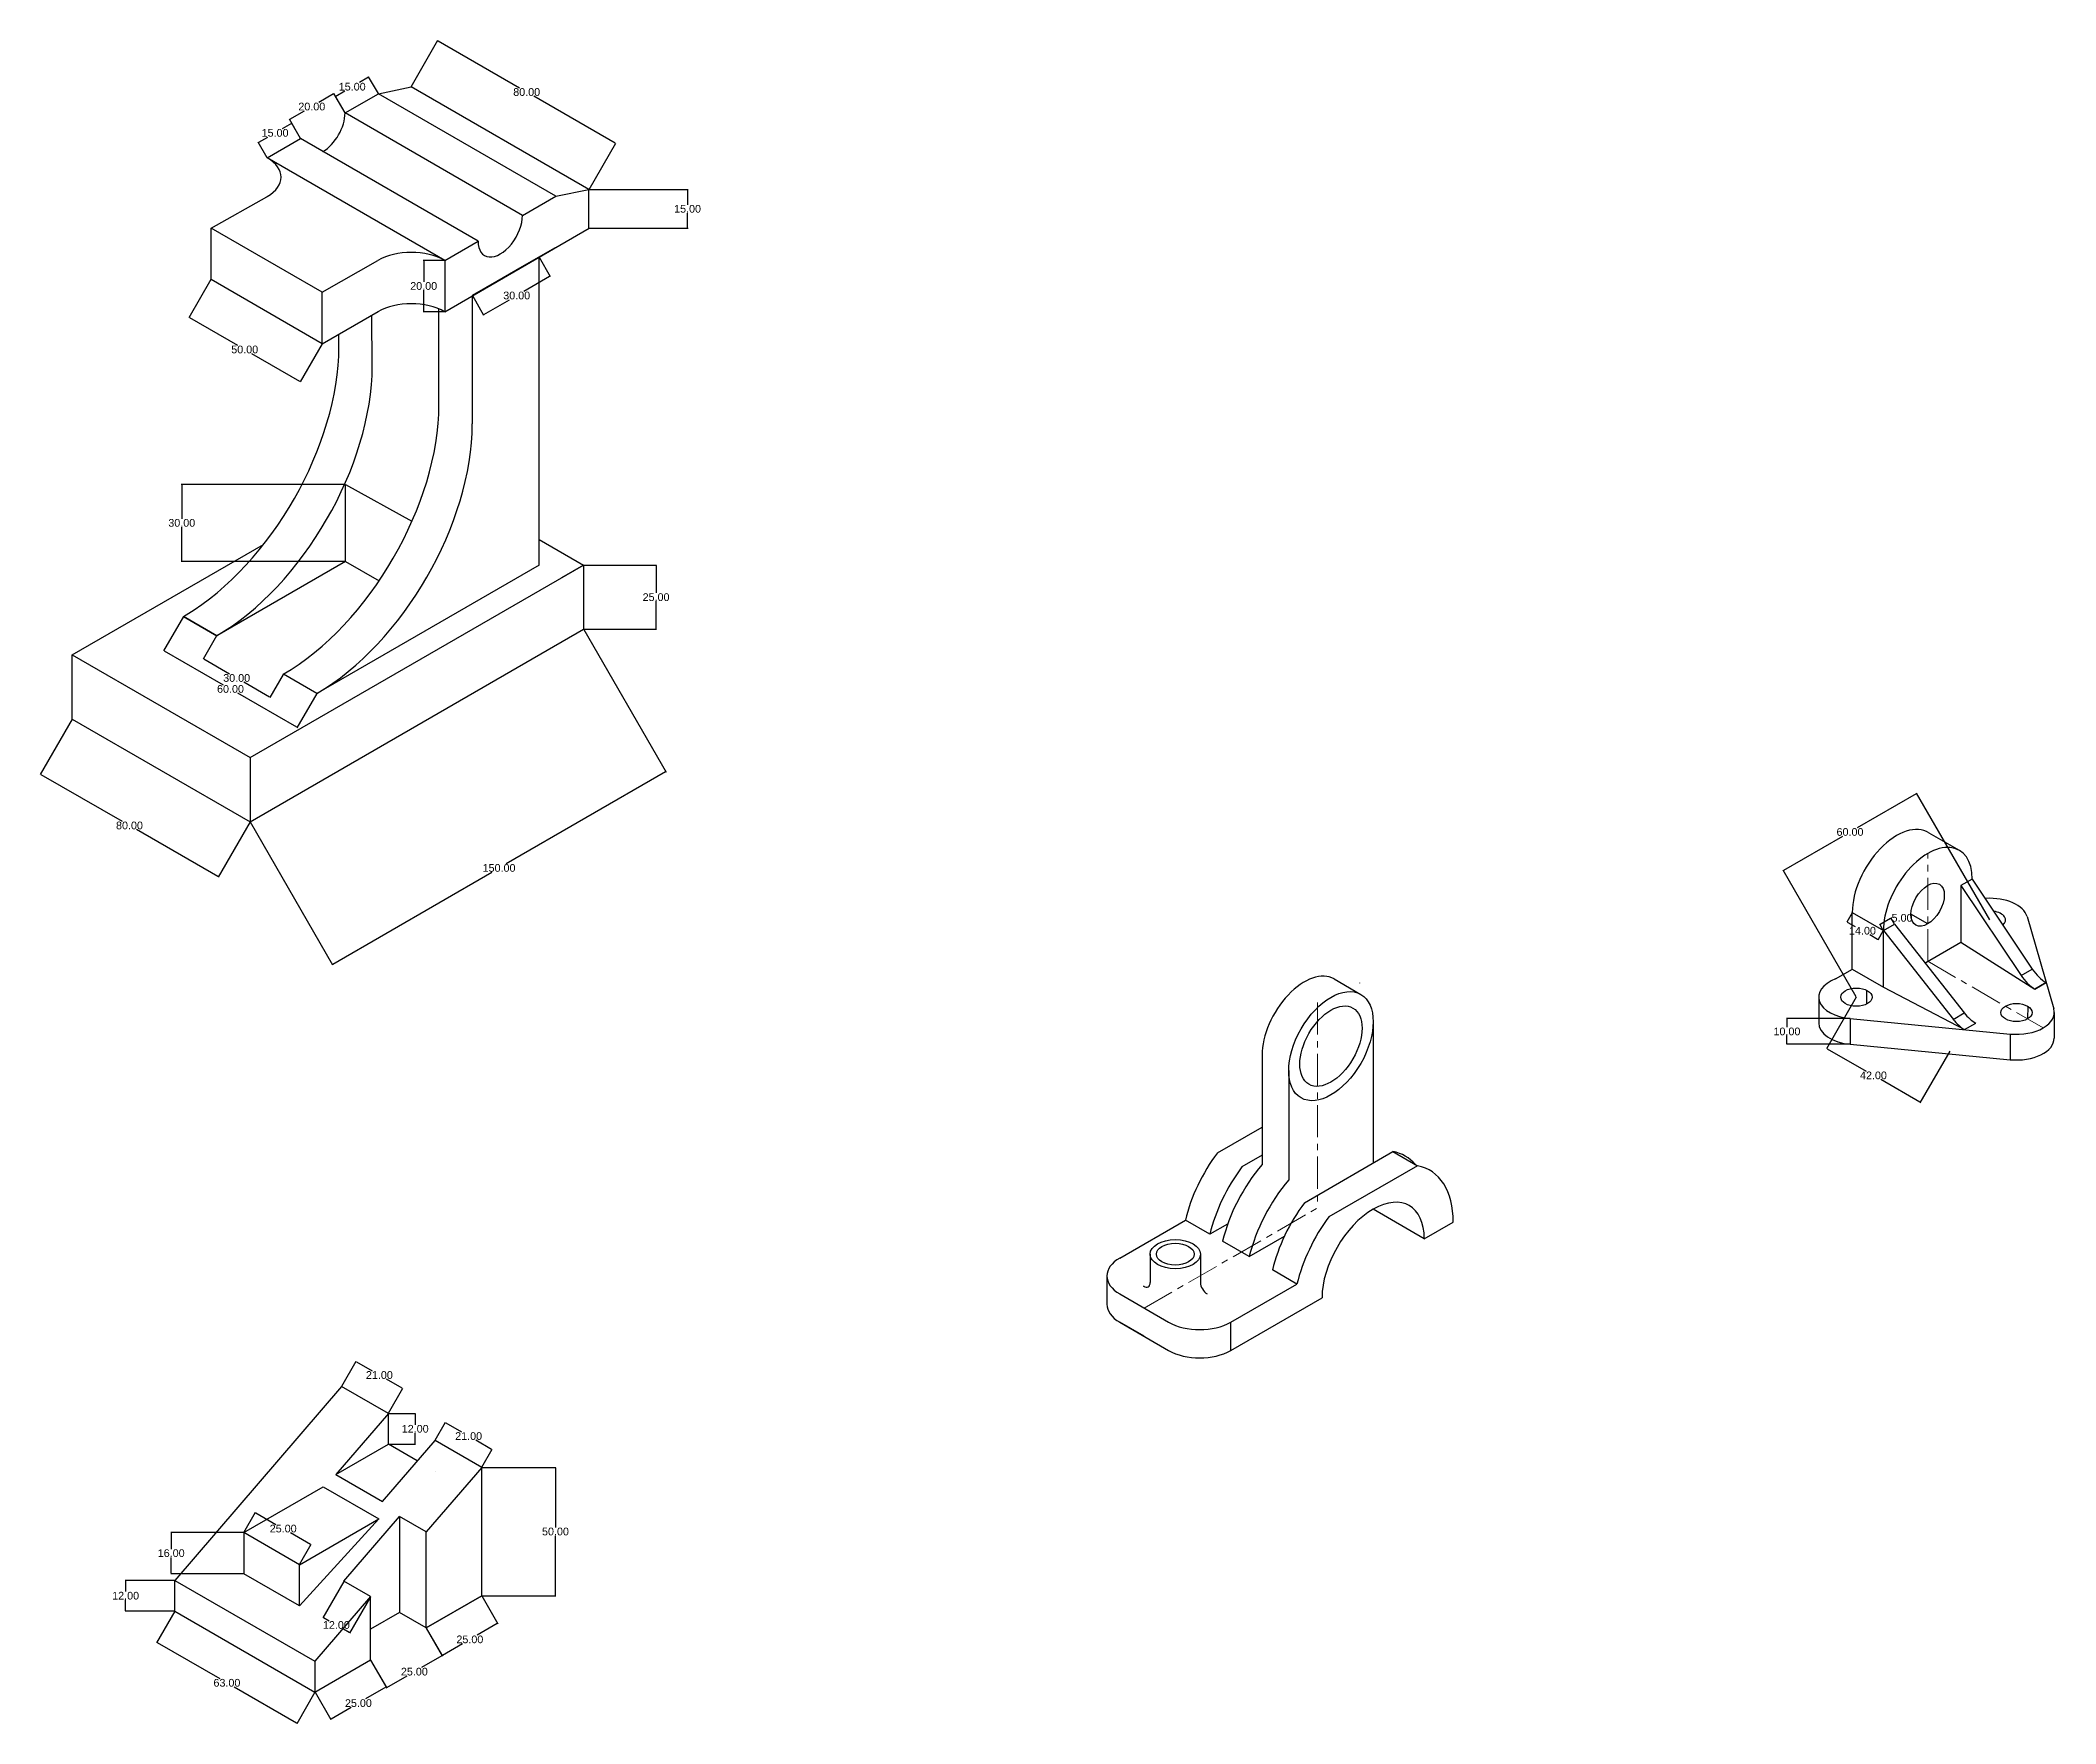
# Model space of a CAD drawing. Header units: millimetres. Extents: x -6852 to 59965, y -10230 to 31776.
# Drawn here: x 30540 to 31325, y 15188 to 15844 of the extents above; entities that cross this region are included whole.
import ezdxf

# ---------------------------------------------------------------- set-up
doc = ezdxf.new("R2010")
doc.units = ezdxf.units.MM
doc.header["$MEASUREMENT"] = 0
doc.linetypes.add('CENTER', pattern=[2, 1.25, -0.25, 0.25, -0.25])
for name, color, linetype, lineweight in [('Center Line', 132, 'CENTER', 18), ('Dimension Line', 53, 'Continuous', 15), ('Object line', 7, 'Continuous', 25)]:
    doc.layers.add(name, color=color, linetype=linetype, lineweight=lineweight)
doc.styles.get("Standard").update_dxf_attribs({"font": 'arial.ttf'})
doc.dimstyles.get("Standard").update_dxf_attribs({"dimtxt": 3, "dimasz": 0.18, "dimexe": 0.18, "dimexo": 0.0625, "dimgap": 0.09, "dimtad": 0, "dimtih": 1, "dimtoh": 1, "dimzin": 0, "dimdsep": 46, "dimtxsty": 'Standard', "dimcen": 0.09, "dimadec": 0, "dimazin": 0, "dimtfac": 1, "dimtofl": 0, "dimtmove": 0, "dimatfit": 3, "dimfxl": 1, "dimtolj": 1, "dimtzin": 0, "dimarcsym": 0})

msp = doc.modelspace()

# ---------------------------------------------------------------- blocks, each defined once
blk = doc.blocks.new('*D294')
at = {"layer": 'Defpoints', "color": 0, "ltscale": 25, "transparency": 16777216}
for p in [(30637.89, 15811.25), (30641.34, 15805.27), (30628.35, 15797.77)]:
    blk.add_point(p, dxfattribs=at)
at = {"layer": 'Dimension Line', "color": 0, "lineweight": -2, "ltscale": 25, "transparency": 16777216}
for p, q in [((30641.31, 15805.32), (30637.8, 15811.41)), ((30628.32, 15797.82), (30624.81, 15803.91)), ((30625.05, 15803.84), (30628.58, 15805.88)), ((30637.73, 15811.16), (30634.2, 15809.12))]:
    blk.add_line(p, q, dxfattribs=at)
at = {"layer": 'Dimension Line', "color": 0, "ltscale": 25, "transparency": 16777216}
for points in [[(30625.04, 15803.87), (30625.07, 15803.82), (30624.9, 15803.75)], [(30637.72, 15811.19), (30637.75, 15811.14), (30637.89, 15811.25)]]:
    blk.add_solid(points, dxfattribs=at)
at = {"layer": 'Dimension Line', "color": 0, "ltscale": 25, "transparency": 16777216, "insert": (30631.39, 15807.5), "char_height": 3, "attachment_point": 5}
blk.add_mtext('\\A1;15.00', dxfattribs=at)
blk = doc.blocks.new('*D295')
at = {"layer": 'Defpoints', "color": 0, "ltscale": 25, "transparency": 16777216}
for p in [(30654.35, 15822.74), (30658.66, 15815.27), (30641.34, 15805.27)]:
    blk.add_point(p, dxfattribs=at)
at = {"layer": 'Dimension Line', "color": 0, "lineweight": -2, "ltscale": 25, "transparency": 16777216}
for p, q in [((30654.19, 15822.65), (30648.49, 15819.37)), ((30658.63, 15815.32), (30654.26, 15822.9)), ((30641.31, 15805.32), (30636.94, 15812.9)), ((30637.18, 15812.83), (30642.88, 15816.12))]:
    blk.add_line(p, q, dxfattribs=at)
at = {"layer": 'Dimension Line', "color": 0, "ltscale": 25, "transparency": 16777216}
for points in [[(30654.17, 15822.68), (30654.2, 15822.63), (30654.35, 15822.74)], [(30637.17, 15812.86), (30637.2, 15812.81), (30637.03, 15812.74)]]:
    blk.add_solid(points, dxfattribs=at)
at = {"layer": 'Dimension Line', "color": 0, "ltscale": 25, "transparency": 16777216, "insert": (30645.69, 15817.74), "char_height": 3, "attachment_point": 5}
blk.add_mtext('\\A1;20.00', dxfattribs=at)
blk = doc.blocks.new('*D296')
at = {"layer": 'Defpoints', "color": 0, "ltscale": 25, "transparency": 16777216}
for p in [(30667.92, 15829.23), (30671.65, 15822.77), (30658.66, 15815.27)]:
    blk.add_point(p, dxfattribs=at)
at = {"layer": 'Dimension Line', "color": 0, "lineweight": -2, "ltscale": 25, "transparency": 16777216}
for p, q in [((30667.77, 15829.14), (30664.24, 15827.1)), ((30671.62, 15822.82), (30667.83, 15829.38)), ((30658.63, 15815.32), (30654.84, 15821.88)), ((30655.09, 15821.82), (30658.62, 15823.86))]:
    blk.add_line(p, q, dxfattribs=at)
at = {"layer": 'Dimension Line', "color": 0, "ltscale": 25, "transparency": 16777216}
for points in [[(30667.75, 15829.16), (30667.78, 15829.11), (30667.92, 15829.23)], [(30655.07, 15821.84), (30655.1, 15821.79), (30654.93, 15821.73)]]:
    blk.add_solid(points, dxfattribs=at)
at = {"layer": 'Dimension Line', "color": 0, "ltscale": 25, "transparency": 16777216, "insert": (30661.43, 15825.48), "char_height": 3, "attachment_point": 5}
blk.add_mtext('\\A1;15.00', dxfattribs=at)
blk = doc.blocks.new('*D297')
at = {"layer": 'Defpoints', "color": 0, "ltscale": 25, "transparency": 16777216}
for p in [(30684.38, 15825.42), (30764.04, 15803.4), (30753.66, 15785.42)]:
    blk.add_point(p, dxfattribs=at)
at = {"layer": 'Dimension Line', "color": 0, "lineweight": -2, "ltscale": 25, "transparency": 16777216}
for p, q in [((30684.41, 15825.47), (30694.85, 15843.55)), ((30694.92, 15843.31), (30726.59, 15825.02)), ((30763.89, 15803.49), (30732.21, 15821.78)), ((30753.69, 15785.47), (30764.13, 15803.55))]:
    blk.add_line(p, q, dxfattribs=at)
at = {"layer": 'Dimension Line', "color": 0, "ltscale": 25, "transparency": 16777216}
for points in [[(30694.93, 15843.33), (30694.9, 15843.28), (30694.76, 15843.4)], [(30763.9, 15803.51), (30763.87, 15803.46), (30764.04, 15803.4)]]:
    blk.add_solid(points, dxfattribs=at)
at = {"layer": 'Dimension Line', "color": 0, "ltscale": 25, "transparency": 16777216, "insert": (30729.4, 15823.4), "char_height": 3, "attachment_point": 5}
blk.add_mtext('\\A1;80.00', dxfattribs=at)
blk = doc.blocks.new('*D298')
at = {"layer": 'Defpoints', "color": 0, "ltscale": 25, "transparency": 16777216}
for p in [(30753.66, 15785.42), (30753.66, 15770.42), (30792.06, 15770.42)]:
    blk.add_point(p, dxfattribs=at)
at = {"layer": 'Dimension Line', "color": 0, "lineweight": -2, "ltscale": 25, "transparency": 16777216}
for p, q in [((30753.73, 15785.42), (30792.24, 15785.42)), ((30792.06, 15785.24), (30792.06, 15779.54)), ((30792.06, 15770.6), (30792.06, 15776.3)), ((30753.73, 15770.42), (30792.24, 15770.42))]:
    blk.add_line(p, q, dxfattribs=at)
at = {"layer": 'Dimension Line', "color": 0, "ltscale": 25, "transparency": 16777216}
for points in [[(30792.03, 15785.24), (30792.09, 15785.24), (30792.06, 15785.42)], [(30792.03, 15770.6), (30792.09, 15770.6), (30792.06, 15770.42)]]:
    blk.add_solid(points, dxfattribs=at)
at = {"layer": 'Dimension Line', "color": 0, "ltscale": 25, "transparency": 16777216, "insert": (30792.06, 15777.92), "char_height": 3, "attachment_point": 5}
blk.add_mtext('\\A1;15.00', dxfattribs=at)
blk = doc.blocks.new('*D299')
at = {"layer": 'Defpoints', "color": 0, "ltscale": 25, "transparency": 16777216}
for p in [(30751.58, 15614.21), (30783.6, 15558.75), (30621.67, 15539.21)]:
    blk.add_point(p, dxfattribs=at)
at = {"layer": 'Dimension Line', "color": 0, "lineweight": -2, "ltscale": 25, "transparency": 16777216}
for p, q in [((30751.61, 15614.16), (30783.69, 15558.6)), ((30783.44, 15558.66), (30721.45, 15522.87)), ((30621.7, 15539.16), (30653.78, 15483.6)), ((30653.85, 15483.84), (30715.84, 15519.63))]:
    blk.add_line(p, q, dxfattribs=at)
at = {"layer": 'Dimension Line', "color": 0, "ltscale": 25, "transparency": 16777216}
for points in [[(30783.43, 15558.69), (30783.46, 15558.64), (30783.6, 15558.75)], [(30653.83, 15483.87), (30653.86, 15483.82), (30653.69, 15483.75)]]:
    blk.add_solid(points, dxfattribs=at)
at = {"layer": 'Dimension Line', "color": 0, "ltscale": 25, "transparency": 16777216, "insert": (30718.64, 15521.25), "char_height": 3, "attachment_point": 5}
blk.add_mtext('\\A1;150.00', dxfattribs=at)
blk = doc.blocks.new('*D300')
at = {"layer": 'Defpoints', "color": 0, "ltscale": 25, "transparency": 16777216}
for p in [(30751.58, 15639.21), (30751.58, 15614.21), (30779.8, 15614.21)]:
    blk.add_point(p, dxfattribs=at)
at = {"layer": 'Dimension Line', "color": 0, "lineweight": -2, "ltscale": 25, "transparency": 16777216}
for p, q in [((30751.64, 15639.21), (30779.98, 15639.21)), ((30779.8, 15639.03), (30779.8, 15628.34)), ((30779.8, 15614.39), (30779.8, 15625.09)), ((30751.64, 15614.21), (30779.98, 15614.21))]:
    blk.add_line(p, q, dxfattribs=at)
at = {"layer": 'Dimension Line', "color": 0, "ltscale": 25, "transparency": 16777216}
for points in [[(30779.77, 15639.03), (30779.83, 15639.03), (30779.8, 15639.21)], [(30779.77, 15614.39), (30779.83, 15614.39), (30779.8, 15614.21)]]:
    blk.add_solid(points, dxfattribs=at)
at = {"layer": 'Dimension Line', "color": 0, "ltscale": 25, "transparency": 16777216, "insert": (30779.8, 15626.71), "char_height": 3, "attachment_point": 5}
blk.add_mtext('\\A1;25.00', dxfattribs=at)
blk = doc.blocks.new('*D301')
at = {"layer": 'Defpoints', "color": 0, "ltscale": 25, "transparency": 16777216}
for p in [(30734.18, 15759.17), (30738.51, 15751.67), (30708.2, 15744.17)]:
    blk.add_point(p, dxfattribs=at)
at = {"layer": 'Dimension Line', "color": 0, "lineweight": -2, "ltscale": 25, "transparency": 16777216}
for p, q in [((30734.21, 15759.12), (30738.6, 15751.52)), ((30738.35, 15751.58), (30728.33, 15745.8)), ((30708.23, 15744.12), (30712.61, 15736.52)), ((30712.68, 15736.76), (30722.7, 15742.55))]:
    blk.add_line(p, q, dxfattribs=at)
at = {"layer": 'Dimension Line', "color": 0, "ltscale": 25, "transparency": 16777216}
for points in [[(30738.33, 15751.61), (30738.36, 15751.56), (30738.51, 15751.67)], [(30712.67, 15736.79), (30712.7, 15736.74), (30712.52, 15736.67)]]:
    blk.add_solid(points, dxfattribs=at)
at = {"layer": 'Dimension Line', "color": 0, "ltscale": 25, "transparency": 16777216, "insert": (30725.51, 15744.17), "char_height": 3, "attachment_point": 5}
blk.add_mtext('\\A1;30.00', dxfattribs=at)
blk = doc.blocks.new('*D302')
at = {"layer": 'Defpoints', "color": 0, "ltscale": 25, "transparency": 16777216}
for p in [(30697.45, 15757.87), (30689.28, 15737.87), (30697.45, 15737.87)]:
    blk.add_point(p, dxfattribs=at)
at = {"layer": 'Dimension Line', "color": 0, "lineweight": -2, "ltscale": 25, "transparency": 16777216}
for p, q in [((30697.39, 15757.87), (30689.1, 15757.87)), ((30689.28, 15757.69), (30689.28, 15749.5)), ((30689.28, 15738.05), (30689.28, 15746.25)), ((30697.39, 15737.87), (30689.1, 15737.87))]:
    blk.add_line(p, q, dxfattribs=at)
at = {"layer": 'Dimension Line', "color": 0, "ltscale": 25, "transparency": 16777216}
for points in [[(30689.25, 15757.69), (30689.31, 15757.69), (30689.28, 15757.87)], [(30689.25, 15738.05), (30689.31, 15738.05), (30689.28, 15737.87)]]:
    blk.add_solid(points, dxfattribs=at)
at = {"layer": 'Dimension Line', "color": 0, "ltscale": 25, "transparency": 16777216, "insert": (30689.28, 15747.87), "char_height": 3, "attachment_point": 5}
blk.add_mtext('\\A1;20.00', dxfattribs=at)
blk = doc.blocks.new('*D303')
at = {"layer": 'Defpoints', "color": 0, "ltscale": 25, "transparency": 16777216}
for p in [(30552.39, 15579.21), (30621.67, 15539.21), (30609.31, 15517.8)]:
    blk.add_point(p, dxfattribs=at)
at = {"layer": 'Dimension Line', "color": 0, "lineweight": -2, "ltscale": 25, "transparency": 16777216}
for p, q in [((30552.36, 15579.16), (30539.93, 15557.64)), ((30540.18, 15557.71), (30571.86, 15539.42)), ((30621.64, 15539.16), (30609.22, 15517.64)), ((30609.15, 15517.89), (30577.47, 15536.18))]:
    blk.add_line(p, q, dxfattribs=at)
at = {"layer": 'Dimension Line', "color": 0, "ltscale": 25, "transparency": 16777216}
for points in [[(30540.2, 15557.73), (30540.17, 15557.68), (30540.02, 15557.8)], [(30609.17, 15517.91), (30609.14, 15517.86), (30609.31, 15517.8)]]:
    blk.add_solid(points, dxfattribs=at)
at = {"layer": 'Dimension Line', "color": 0, "ltscale": 25, "transparency": 16777216, "insert": (30574.67, 15537.8), "char_height": 3, "attachment_point": 5}
blk.add_mtext('\\A1;80.00', dxfattribs=at)
blk = doc.blocks.new('*D304')
at = {"layer": 'Defpoints', "color": 0, "ltscale": 25, "transparency": 16777216}
for p in [(30658.77, 15670.63), (30595.04, 15640.63), (30658.77, 15640.63)]:
    blk.add_point(p, dxfattribs=at)
at = {"layer": 'Dimension Line', "color": 0, "lineweight": -2, "ltscale": 25, "transparency": 16777216}
for p, q in [((30658.71, 15670.63), (30594.86, 15670.63)), ((30595.04, 15670.45), (30595.04, 15657.26)), ((30595.04, 15640.81), (30595.04, 15654.01)), ((30658.71, 15640.63), (30594.86, 15640.63))]:
    blk.add_line(p, q, dxfattribs=at)
at = {"layer": 'Dimension Line', "color": 0, "ltscale": 25, "transparency": 16777216}
for points in [[(30595.01, 15670.45), (30595.07, 15670.45), (30595.04, 15670.63)], [(30595.01, 15640.81), (30595.07, 15640.81), (30595.04, 15640.63)]]:
    blk.add_solid(points, dxfattribs=at)
at = {"layer": 'Dimension Line', "color": 0, "ltscale": 25, "transparency": 16777216, "insert": (30595.04, 15655.63), "char_height": 3, "attachment_point": 5}
blk.add_mtext('\\A1;30.00', dxfattribs=at)
blk = doc.blocks.new('*D305')
at = {"layer": 'Defpoints', "color": 0, "ltscale": 25, "transparency": 16777216}
for p in [(30608.6, 15611.67), (30634.58, 15596.67), (30629.42, 15587.73)]:
    blk.add_point(p, dxfattribs=at)
at = {"layer": 'Dimension Line', "color": 0, "lineweight": -2, "ltscale": 25, "transparency": 16777216}
for p, q in [((30608.57, 15611.62), (30603.35, 15602.58)), ((30603.6, 15602.64), (30613.62, 15596.86)), ((30629.27, 15587.82), (30619.24, 15593.61)), ((30634.55, 15596.62), (30629.33, 15587.58))]:
    blk.add_line(p, q, dxfattribs=at)
at = {"layer": 'Dimension Line', "color": 0, "ltscale": 25, "transparency": 16777216}
for points in [[(30603.61, 15602.67), (30603.58, 15602.62), (30603.44, 15602.73)], [(30629.28, 15587.85), (30629.25, 15587.8), (30629.42, 15587.73)]]:
    blk.add_solid(points, dxfattribs=at)
at = {"layer": 'Dimension Line', "color": 0, "ltscale": 25, "transparency": 16777216, "insert": (30616.43, 15595.23), "char_height": 3, "attachment_point": 5}
blk.add_mtext('\\A1;30.00', dxfattribs=at)
blk = doc.blocks.new('*D306')
at = {"layer": 'Defpoints', "color": 0, "ltscale": 25, "transparency": 16777216}
for p in [(30595.69, 15619.21), (30647.65, 15589.21), (30640, 15575.96)]:
    blk.add_point(p, dxfattribs=at)
at = {"layer": 'Dimension Line', "color": 0, "lineweight": -2, "ltscale": 25, "transparency": 16777216}
for p, q in [((30595.66, 15619.16), (30587.95, 15605.81)), ((30588.2, 15605.87), (30611.21, 15592.58)), ((30639.85, 15576.05), (30616.83, 15589.34)), ((30647.62, 15589.16), (30639.91, 15575.81))]:
    blk.add_line(p, q, dxfattribs=at)
at = {"layer": 'Dimension Line', "color": 0, "ltscale": 25, "transparency": 16777216}
for points in [[(30588.21, 15605.9), (30588.18, 15605.85), (30588.04, 15605.96)], [(30639.86, 15576.08), (30639.83, 15576.03), (30640, 15575.96)]]:
    blk.add_solid(points, dxfattribs=at)
at = {"layer": 'Dimension Line', "color": 0, "ltscale": 25, "transparency": 16777216, "insert": (30614.02, 15590.96), "char_height": 3, "attachment_point": 5}
blk.add_mtext('\\A1;60.00', dxfattribs=at)
blk = doc.blocks.new('*D307')
at = {"layer": 'Defpoints', "color": 0, "ltscale": 25, "transparency": 16777216}
for p in [(30606.44, 15750.42), (30649.74, 15725.42), (30641.22, 15710.65)]:
    blk.add_point(p, dxfattribs=at)
at = {"layer": 'Dimension Line', "color": 0, "lineweight": -2, "ltscale": 25, "transparency": 16777216}
for p, q in [((30606.41, 15750.37), (30597.82, 15735.5)), ((30598.07, 15735.56), (30616.76, 15724.78)), ((30649.71, 15725.37), (30641.13, 15710.5)), ((30641.06, 15710.74), (30622.37, 15721.53))]:
    blk.add_line(p, q, dxfattribs=at)
at = {"layer": 'Dimension Line', "color": 0, "ltscale": 25, "transparency": 16777216}
for points in [[(30598.08, 15735.59), (30598.05, 15735.54), (30597.91, 15735.65)], [(30641.07, 15710.77), (30641.04, 15710.72), (30641.22, 15710.65)]]:
    blk.add_solid(points, dxfattribs=at)
at = {"layer": 'Dimension Line', "color": 0, "ltscale": 25, "transparency": 16777216, "insert": (30619.56, 15723.15), "char_height": 3, "attachment_point": 5}
blk.add_mtext('\\A1;50.00', dxfattribs=at)
blk = doc.blocks.new('*D308')
at = {"layer": 'Defpoints', "color": 0, "ltscale": 25, "transparency": 16777216}
for p in [(30675.5, 15308.85), (30675.5, 15296.85), (30685.97, 15296.85)]:
    blk.add_point(p, dxfattribs=at)
at = {"layer": 'Dimension Line', "color": 0, "lineweight": -2, "ltscale": 25, "transparency": 16777216}
for p, q in [((30675.57, 15308.85), (30686.15, 15308.85)), ((30685.97, 15308.67), (30685.97, 15304.47)), ((30685.97, 15297.03), (30685.97, 15301.22)), ((30675.57, 15296.85), (30686.15, 15296.85))]:
    blk.add_line(p, q, dxfattribs=at)
at = {"layer": 'Dimension Line', "color": 0, "ltscale": 25, "transparency": 16777216}
for points in [[(30685.94, 15308.67), (30686, 15308.67), (30685.97, 15308.85)], [(30685.94, 15297.03), (30686, 15297.03), (30685.97, 15296.85)]]:
    blk.add_solid(points, dxfattribs=at)
at = {"layer": 'Dimension Line', "color": 0, "ltscale": 25, "transparency": 16777216, "insert": (30685.97, 15302.85), "char_height": 3, "attachment_point": 5}
blk.add_mtext('\\A1;12.00', dxfattribs=at)
blk = doc.blocks.new('*D309')
at = {"layer": 'Defpoints', "color": 0, "ltscale": 25, "transparency": 16777216}
for p in [(30693.69, 15298.35), (30715.87, 15294.76), (30711.88, 15287.85)]:
    blk.add_point(p, dxfattribs=at)
at = {"layer": 'Dimension Line', "color": 0, "lineweight": -2, "ltscale": 25, "transparency": 16777216}
for p, q in [((30693.72, 15298.4), (30697.77, 15305.41)), ((30697.84, 15305.17), (30703.97, 15301.63)), ((30715.71, 15294.85), (30709.58, 15298.39)), ((30711.91, 15287.9), (30715.96, 15294.91))]:
    blk.add_line(p, q, dxfattribs=at)
at = {"layer": 'Dimension Line', "color": 0, "ltscale": 25, "transparency": 16777216}
for points in [[(30697.85, 15305.19), (30697.82, 15305.14), (30697.68, 15305.26)], [(30715.73, 15294.87), (30715.7, 15294.82), (30715.87, 15294.76)]]:
    blk.add_solid(points, dxfattribs=at)
at = {"layer": 'Dimension Line', "color": 0, "ltscale": 25, "transparency": 16777216, "insert": (30706.78, 15300.01), "char_height": 3, "attachment_point": 5}
blk.add_mtext('\\A1;21.00', dxfattribs=at)
blk = doc.blocks.new('*D310')
at = {"layer": 'Defpoints', "color": 0, "ltscale": 25, "transparency": 16777216}
for p in [(30657.32, 15319.35), (30681.1, 15318.54), (30675.5, 15308.85)]:
    blk.add_point(p, dxfattribs=at)
at = {"layer": 'Dimension Line', "color": 0, "lineweight": -2, "ltscale": 25, "transparency": 16777216}
for p, q in [((30657.35, 15319.4), (30663.01, 15329.2)), ((30663.07, 15328.95), (30669.2, 15325.41)), ((30680.95, 15318.63), (30674.82, 15322.17)), ((30675.54, 15308.9), (30681.19, 15318.7))]:
    blk.add_line(p, q, dxfattribs=at)
at = {"layer": 'Dimension Line', "color": 0, "ltscale": 25, "transparency": 16777216}
for points in [[(30663.09, 15328.98), (30663.06, 15328.92), (30662.92, 15329.04)], [(30680.96, 15318.66), (30680.93, 15318.6), (30681.1, 15318.54)]]:
    blk.add_solid(points, dxfattribs=at)
at = {"layer": 'Dimension Line', "color": 0, "ltscale": 25, "transparency": 16777216, "insert": (30672.01, 15323.79), "char_height": 3, "attachment_point": 5}
blk.add_mtext('\\A1;21.00', dxfattribs=at)
blk = doc.blocks.new('*D311')
at = {"layer": 'Defpoints', "color": 0, "ltscale": 25, "transparency": 16777216}
for p in [(30619.21, 15262.43), (30645.38, 15257.74), (30640.86, 15249.93)]:
    blk.add_point(p, dxfattribs=at)
at = {"layer": 'Dimension Line', "color": 0, "lineweight": -2, "ltscale": 25, "transparency": 16777216}
for p, q in [((30619.24, 15262.48), (30623.82, 15270.4)), ((30623.88, 15270.15), (30631.74, 15265.62)), ((30645.22, 15257.83), (30637.36, 15262.37)), ((30640.9, 15249.98), (30645.47, 15257.9))]:
    blk.add_line(p, q, dxfattribs=at)
at = {"layer": 'Dimension Line', "color": 0, "ltscale": 25, "transparency": 16777216}
for points in [[(30623.9, 15270.18), (30623.87, 15270.13), (30623.73, 15270.24)], [(30645.24, 15257.86), (30645.21, 15257.81), (30645.38, 15257.74)]]:
    blk.add_solid(points, dxfattribs=at)
at = {"layer": 'Dimension Line', "color": 0, "ltscale": 25, "transparency": 16777216, "insert": (30634.55, 15263.99), "char_height": 3, "attachment_point": 5}
blk.add_mtext('\\A1;25.00', dxfattribs=at)
blk = doc.blocks.new('*D312')
at = {"layer": 'Defpoints', "color": 0, "ltscale": 25, "transparency": 16777216}
for p in [(30658.18, 15243.51), (30668.58, 15237.51), (30660.46, 15223.45)]:
    blk.add_point(p, dxfattribs=at)
at = {"layer": 'Dimension Line', "color": 0, "lineweight": -2, "ltscale": 25, "transparency": 16777216}
for p, q in [((30658.15, 15243.46), (30649.97, 15229.29)), ((30668.55, 15237.46), (30660.37, 15223.29)), ((30650.22, 15229.36), (30652.45, 15228.07)), ((30660.3, 15223.54), (30658.07, 15224.83))]:
    blk.add_line(p, q, dxfattribs=at)
at = {"layer": 'Dimension Line', "color": 0, "ltscale": 25, "transparency": 16777216}
for points in [[(30650.24, 15229.38), (30650.21, 15229.33), (30650.06, 15229.45)], [(30660.32, 15223.56), (30660.29, 15223.51), (30660.46, 15223.45)]]:
    blk.add_solid(points, dxfattribs=at)
at = {"layer": 'Dimension Line', "color": 0, "ltscale": 25, "transparency": 16777216, "insert": (30655.26, 15226.45), "char_height": 3, "attachment_point": 5}
blk.add_mtext('\\A1;12.00', dxfattribs=at)
blk = doc.blocks.new('*D313')
at = {"layer": 'Defpoints', "color": 0, "ltscale": 25, "transparency": 16777216}
for p in [(30711.88, 15287.85), (30711.88, 15237.85), (30740.61, 15237.85)]:
    blk.add_point(p, dxfattribs=at)
at = {"layer": 'Dimension Line', "color": 0, "lineweight": -2, "ltscale": 25, "transparency": 16777216}
for p, q in [((30711.94, 15287.85), (30740.79, 15287.85)), ((30740.61, 15287.67), (30740.61, 15264.47)), ((30740.61, 15238.03), (30740.61, 15261.22)), ((30711.94, 15237.85), (30740.79, 15237.85))]:
    blk.add_line(p, q, dxfattribs=at)
at = {"layer": 'Dimension Line', "color": 0, "ltscale": 25, "transparency": 16777216}
for points in [[(30740.58, 15287.67), (30740.64, 15287.67), (30740.61, 15287.85)], [(30740.58, 15238.03), (30740.64, 15238.03), (30740.61, 15237.85)]]:
    blk.add_solid(points, dxfattribs=at)
at = {"layer": 'Dimension Line', "color": 0, "ltscale": 25, "transparency": 16777216, "insert": (30740.61, 15262.85), "char_height": 3, "attachment_point": 5}
blk.add_mtext('\\A1;50.00', dxfattribs=at)
blk = doc.blocks.new('*D314')
at = {"layer": 'Defpoints', "color": 0, "ltscale": 25, "transparency": 16777216}
for p in [(30668.58, 15212.85), (30646.93, 15200.35), (30674.68, 15202.28)]:
    blk.add_point(p, dxfattribs=at)
at = {"layer": 'Dimension Line', "color": 0, "lineweight": -2, "ltscale": 25, "transparency": 16777216}
for p, q in [((30668.61, 15212.79), (30674.77, 15202.13)), ((30646.96, 15200.29), (30653.12, 15189.63)), ((30674.52, 15202.19), (30666.66, 15197.65)), ((30653.18, 15189.87), (30661.04, 15194.41))]:
    blk.add_line(p, q, dxfattribs=at)
at = {"layer": 'Dimension Line', "color": 0, "ltscale": 25, "transparency": 16777216}
for points in [[(30674.51, 15202.22), (30674.54, 15202.16), (30674.68, 15202.28)], [(30653.17, 15189.9), (30653.2, 15189.84), (30653.03, 15189.78)]]:
    blk.add_solid(points, dxfattribs=at)
at = {"layer": 'Dimension Line', "color": 0, "ltscale": 25, "transparency": 16777216, "insert": (30663.85, 15196.03), "char_height": 3, "attachment_point": 5}
blk.add_mtext('\\A1;25.00', dxfattribs=at)
blk = doc.blocks.new('*D315')
at = {"layer": 'Defpoints', "color": 0, "ltscale": 25, "transparency": 16777216}
for p in [(30690.23, 15225.35), (30668.58, 15212.85), (30674.82, 15202.03)]:
    blk.add_point(p, dxfattribs=at)
at = {"layer": 'Dimension Line', "color": 0, "lineweight": -2, "ltscale": 25, "transparency": 16777216}
for p, q in [((30690.26, 15225.29), (30696.56, 15214.38)), ((30668.61, 15212.79), (30674.91, 15201.88)), ((30696.31, 15214.44), (30688.45, 15209.91)), ((30674.98, 15202.12), (30682.84, 15206.66))]:
    blk.add_line(p, q, dxfattribs=at)
at = {"layer": 'Dimension Line', "color": 0, "ltscale": 25, "transparency": 16777216}
for points in [[(30696.3, 15214.47), (30696.33, 15214.42), (30696.47, 15214.53)], [(30674.96, 15202.15), (30674.99, 15202.1), (30674.82, 15202.03)]]:
    blk.add_solid(points, dxfattribs=at)
at = {"layer": 'Dimension Line', "color": 0, "ltscale": 25, "transparency": 16777216, "insert": (30685.64, 15208.28), "char_height": 3, "attachment_point": 5}
blk.add_mtext('\\A1;25.00', dxfattribs=at)
blk = doc.blocks.new('*D316')
at = {"layer": 'Defpoints', "color": 0, "ltscale": 25, "transparency": 16777216}
for p in [(30711.88, 15237.85), (30690.23, 15225.35), (30718.09, 15227.09)]:
    blk.add_point(p, dxfattribs=at)
at = {"layer": 'Dimension Line', "color": 0, "lineweight": -2, "ltscale": 25, "transparency": 16777216}
for p, q in [((30711.91, 15237.79), (30718.18, 15226.93)), ((30690.26, 15225.29), (30696.53, 15214.43)), ((30717.93, 15227), (30710.07, 15222.46)), ((30696.59, 15214.68), (30704.46, 15219.22))]:
    blk.add_line(p, q, dxfattribs=at)
at = {"layer": 'Dimension Line', "color": 0, "ltscale": 25, "transparency": 16777216}
for points in [[(30717.92, 15227.02), (30717.95, 15226.97), (30718.09, 15227.09)], [(30696.58, 15214.7), (30696.61, 15214.65), (30696.44, 15214.59)]]:
    blk.add_solid(points, dxfattribs=at)
at = {"layer": 'Dimension Line', "color": 0, "ltscale": 25, "transparency": 16777216, "insert": (30707.26, 15220.84), "char_height": 3, "attachment_point": 5}
blk.add_mtext('\\A1;25.00', dxfattribs=at)
blk = doc.blocks.new('*D317')
at = {"layer": 'Defpoints', "color": 0, "ltscale": 25, "transparency": 16777216}
for p in [(30592.37, 15231.85), (30646.93, 15200.35), (30639.91, 15188.19)]:
    blk.add_point(p, dxfattribs=at)
at = {"layer": 'Dimension Line', "color": 0, "lineweight": -2, "ltscale": 25, "transparency": 16777216}
for p, q in [((30592.34, 15231.79), (30585.26, 15219.53)), ((30585.5, 15219.6), (30609.82, 15205.56)), ((30639.75, 15188.28), (30615.44, 15202.31)), ((30646.89, 15200.29), (30639.82, 15188.03))]:
    blk.add_line(p, q, dxfattribs=at)
at = {"layer": 'Dimension Line', "color": 0, "ltscale": 25, "transparency": 16777216}
for points in [[(30585.52, 15219.62), (30585.49, 15219.57), (30585.35, 15219.69)], [(30639.77, 15188.3), (30639.74, 15188.25), (30639.91, 15188.19)]]:
    blk.add_solid(points, dxfattribs=at)
at = {"layer": 'Dimension Line', "color": 0, "ltscale": 25, "transparency": 16777216, "insert": (30612.63, 15203.94), "char_height": 3, "attachment_point": 5}
blk.add_mtext('\\A1;63.00', dxfattribs=at)
blk = doc.blocks.new('*D318')
at = {"layer": 'Defpoints', "color": 0, "ltscale": 25, "transparency": 16777216}
for p in [(30592.37, 15243.85), (30573.17, 15231.85), (30592.37, 15231.85)]:
    blk.add_point(p, dxfattribs=at)
at = {"layer": 'Dimension Line', "color": 0, "lineweight": -2, "ltscale": 25, "transparency": 16777216}
for p, q in [((30592.3, 15243.85), (30572.99, 15243.85)), ((30573.17, 15243.67), (30573.17, 15239.47)), ((30592.3, 15231.85), (30572.99, 15231.85)), ((30573.17, 15232.03), (30573.17, 15236.22))]:
    blk.add_line(p, q, dxfattribs=at)
at = {"layer": 'Dimension Line', "color": 0, "ltscale": 25, "transparency": 16777216}
for points in [[(30573.14, 15243.67), (30573.2, 15243.67), (30573.17, 15243.85)], [(30573.14, 15232.03), (30573.2, 15232.03), (30573.17, 15231.85)]]:
    blk.add_solid(points, dxfattribs=at)
at = {"layer": 'Dimension Line', "color": 0, "ltscale": 25, "transparency": 16777216, "insert": (30573.17, 15237.85), "char_height": 3, "attachment_point": 5}
blk.add_mtext('\\A1;12.00', dxfattribs=at)
blk = doc.blocks.new('*D319')
at = {"layer": 'Defpoints', "color": 0, "ltscale": 25, "transparency": 16777216}
for p in [(30619.21, 15262.43), (30590.92, 15246.43), (30619.21, 15246.43)]:
    blk.add_point(p, dxfattribs=at)
at = {"layer": 'Dimension Line', "color": 0, "lineweight": -2, "ltscale": 25, "transparency": 16777216}
for p, q in [((30619.15, 15262.43), (30590.74, 15262.43)), ((30590.92, 15262.25), (30590.92, 15256.05)), ((30619.15, 15246.43), (30590.74, 15246.43)), ((30590.92, 15246.61), (30590.92, 15252.8))]:
    blk.add_line(p, q, dxfattribs=at)
at = {"layer": 'Dimension Line', "color": 0, "ltscale": 25, "transparency": 16777216}
for points in [[(30590.89, 15262.25), (30590.95, 15262.25), (30590.92, 15262.43)], [(30590.89, 15246.61), (30590.95, 15246.61), (30590.92, 15246.43)]]:
    blk.add_solid(points, dxfattribs=at)
at = {"layer": 'Dimension Line', "color": 0, "ltscale": 25, "transparency": 16777216, "insert": (30590.92, 15254.43), "char_height": 3, "attachment_point": 5}
blk.add_mtext('\\A1;16.00', dxfattribs=at)
blk = doc.blocks.new('*D325')
at = {"layer": 'Defpoints', "color": 0, "ltscale": 25, "transparency": 16777216}
for p in [(31245, 15462.58), (31220.32, 15452.58), (31245, 15452.58)]:
    blk.add_point(p, dxfattribs=at)
at = {"layer": 'Dimension Line', "color": 0, "lineweight": -2, "ltscale": 25, "transparency": 16777216}
for p, q in [((31244.94, 15462.58), (31220.14, 15462.58)), ((31220.32, 15462.4), (31220.32, 15459.2)), ((31244.94, 15452.58), (31220.14, 15452.58)), ((31220.32, 15452.76), (31220.32, 15455.96))]:
    blk.add_line(p, q, dxfattribs=at)
at = {"layer": 'Dimension Line', "color": 0, "ltscale": 25, "transparency": 16777216}
for points in [[(31220.29, 15462.4), (31220.35, 15462.4), (31220.32, 15462.58)], [(31220.29, 15452.76), (31220.35, 15452.76), (31220.32, 15452.58)]]:
    blk.add_solid(points, dxfattribs=at)
at = {"layer": 'Dimension Line', "color": 0, "ltscale": 25, "transparency": 16777216, "insert": (31220.32, 15457.58), "char_height": 3, "attachment_point": 5}
blk.add_mtext('\\A1;10.00', dxfattribs=at)
blk = doc.blocks.new('*D326')
at = {"layer": 'Defpoints', "color": 0, "ltscale": 25, "transparency": 16777216}
for p in [(31245.75, 15503.9), (31255.8, 15493.31), (31257.88, 15496.91)]:
    blk.add_point(p, dxfattribs=at)
at = {"layer": 'Dimension Line', "color": 0, "lineweight": -2, "ltscale": 25, "transparency": 16777216}
for p, q in [((31245.72, 15503.84), (31243.59, 15500.15)), ((31243.83, 15500.21), (31246.93, 15498.43)), ((31255.65, 15493.4), (31252.55, 15495.18)), ((31257.85, 15496.85), (31255.71, 15493.15))]:
    blk.add_line(p, q, dxfattribs=at)
at = {"layer": 'Dimension Line', "color": 0, "ltscale": 25, "transparency": 16777216}
for points in [[(31243.85, 15500.24), (31243.82, 15500.19), (31243.68, 15500.3)], [(31255.66, 15493.43), (31255.63, 15493.37), (31255.8, 15493.31)]]:
    blk.add_solid(points, dxfattribs=at)
at = {"layer": 'Dimension Line', "color": 0, "ltscale": 25, "transparency": 16777216, "insert": (31249.74, 15496.81), "char_height": 3, "attachment_point": 5}
blk.add_mtext('\\A1;14.00', dxfattribs=at)
blk = doc.blocks.new('*D327')
at = {"layer": 'Defpoints', "color": 0, "ltscale": 25, "transparency": 16777216}
for p in [(31260.86, 15501.74), (31262.21, 15499.4), (31257.88, 15496.9)]:
    blk.add_point(p, dxfattribs=at)
at = {"layer": 'Dimension Line', "color": 0, "lineweight": -2, "ltscale": 25, "transparency": 16777216}
for p, q in [((31257.85, 15496.95), (31256.44, 15499.39)), ((31256.68, 15499.33), (31260.7, 15501.65)), ((31262.18, 15499.45), (31260.77, 15501.89)), ((31260.86, 15501.74), (31261.01, 15501.83)), ((31261.01, 15501.83), (31261.19, 15501.83))]:
    blk.add_line(p, q, dxfattribs=at)
at = {"layer": 'Dimension Line', "color": 0, "ltscale": 25, "transparency": 16777216}
for points in [[(31256.67, 15499.35), (31256.7, 15499.3), (31256.53, 15499.24)], [(31260.69, 15501.67), (31260.72, 15501.62), (31260.86, 15501.74)]]:
    blk.add_solid(points, dxfattribs=at)
at = {"layer": 'Dimension Line', "color": 0, "ltscale": 25, "transparency": 16777216, "insert": (31265.17, 15501.83), "char_height": 3, "attachment_point": 5}
blk.add_mtext('\\A1;5.00', dxfattribs=at)
blk = doc.blocks.new('*D328')
at = {"layer": 'Defpoints', "color": 0, "ltscale": 25, "transparency": 16777216}
for p in [(31247.38, 15470.95), (31283.75, 15449.95), (31272.21, 15429.97)]:
    blk.add_point(p, dxfattribs=at)
at = {"layer": 'Dimension Line', "color": 0, "lineweight": -2, "ltscale": 25, "transparency": 16777216}
for p, q in [((31247.34, 15470.9), (31235.74, 15450.81)), ((31235.99, 15450.88), (31251.21, 15442.09)), ((31283.72, 15449.9), (31272.12, 15429.81)), ((31272.05, 15430.06), (31256.83, 15438.84))]:
    blk.add_line(p, q, dxfattribs=at)
at = {"layer": 'Dimension Line', "color": 0, "ltscale": 25, "transparency": 16777216}
for points in [[(31236.01, 15450.9), (31235.98, 15450.85), (31235.83, 15450.97)], [(31272.07, 15430.08), (31272.04, 15430.03), (31272.21, 15429.97)]]:
    blk.add_solid(points, dxfattribs=at)
at = {"layer": 'Dimension Line', "color": 0, "ltscale": 25, "transparency": 16777216, "insert": (31254.02, 15440.47), "char_height": 3, "attachment_point": 5}
blk.add_mtext('\\A1;42.00', dxfattribs=at)
blk = doc.blocks.new('*D329')
at = {"layer": 'Defpoints', "color": 0, "ltscale": 25, "transparency": 16777216}
for p in [(31270.86, 15550.27), (31299.34, 15500.95), (31247.38, 15470.95)]:
    blk.add_point(p, dxfattribs=at)
at = {"layer": 'Dimension Line', "color": 0, "lineweight": -2, "ltscale": 25, "transparency": 16777216}
for p, q in [((31270.71, 15550.18), (31247.69, 15536.89)), ((31299.31, 15501.01), (31270.77, 15550.43)), ((31219.06, 15520.36), (31242.07, 15533.65)), ((31247.34, 15471.01), (31218.81, 15520.43))]:
    blk.add_line(p, q, dxfattribs=at)
at = {"layer": 'Dimension Line', "color": 0, "ltscale": 25, "transparency": 16777216}
for points in [[(31270.69, 15550.21), (31270.72, 15550.16), (31270.86, 15550.27)], [(31219.04, 15520.39), (31219.07, 15520.34), (31218.9, 15520.27)]]:
    blk.add_solid(points, dxfattribs=at)
at = {"layer": 'Dimension Line', "color": 0, "ltscale": 25, "transparency": 16777216, "insert": (31244.88, 15535.27), "char_height": 3, "attachment_point": 5}
blk.add_mtext('\\A1;60.00', dxfattribs=at)

# ---------------------------------------------------------------- dimensions: what is measured, and where the dimension line sits
at = {"layer": 'Dimension Line', "ltscale": 25}
for p1, p2, distance, picture, middle in [((30684.381, 15825.419), (30753.663, 15785.419), 20.759, '*D297', (30729.401, 15823.397)), ((30658.662, 15815.268), (30671.653, 15822.768), 7.46, '*D296', (30661.428, 15825.478)), ((30641.342, 15805.268), (30658.662, 15815.268), 8.634, '*D295', (30645.685, 15817.745)), ((30628.351, 15797.768), (30641.342, 15805.268), 6.909, '*D294', (30631.392, 15807.501)), ((30753.663, 15785.419), (30753.663, 15770.419), 38.4, '*D298', (30792.063, 15777.919)), ((30697.449, 15757.874), (30697.449, 15737.874), -8.174, '*D302', (30689.275, 15747.874)), ((30708.196, 15744.169), (30734.177, 15759.169), -8.656, '*D301', (30725.515, 15744.173)), ((30606.438, 15750.419), (30649.74, 15725.419), -17.049, '*D307', (30619.565, 15723.155)), ((30658.77, 15670.633), (30658.77, 15640.633), -63.731, '*D304', (30595.039, 15655.633)), ((30751.575, 15639.214), (30751.575, 15614.214), 28.223, '*D300', (30779.799, 15626.714)), ((30595.691, 15619.214), (30647.652, 15589.214), -15.301, '*D306', (30614.021, 15590.963)), ((30608.603, 15611.669), (30634.584, 15596.669), -10.319, '*D305', (30616.434, 15595.233)), ((30621.672, 15539.214), (30751.575, 15614.214), -64.042, '*D299', (30718.644, 15521.252)), ((30552.39, 15579.214), (30621.672, 15539.214), -24.73, '*D303', (30574.666, 15537.797)), ((31247.376, 15470.955), (31299.337, 15500.955), 56.947, '*D329', (31244.883, 15535.272)), ((31245.753, 15503.898), (31257.877, 15496.905), -4.151, '*D326', (31249.741, 15496.806)), ((31257.877, 15496.898), (31262.207, 15499.398), 2.7, '*D327', (31265.175, 15501.827)), ((31247.376, 15470.955), (31283.749, 15449.955), -23.082, '*D328', (31254.021, 15440.465)), ((31245.003, 15462.581), (31245.003, 15452.581), -24.678, '*D325', (31220.325, 15457.581)), ((30657.318, 15319.345), (30675.505, 15308.845), 11.194, '*D310', (30672.009, 15323.79)), ((30675.505, 15308.845), (30675.505, 15296.845), 10.463, '*D308', (30685.968, 15302.845)), ((30693.692, 15298.345), (30711.878, 15287.845), 7.981, '*D309', (30706.775, 15300.008)), ((30711.878, 15287.845), (30711.878, 15237.845), 28.734, '*D313', (30740.612, 15262.845)), ((30619.213, 15262.425), (30640.864, 15249.925), 9.029, '*D311', (30634.553, 15263.995)), ((30619.213, 15262.425), (30619.213, 15246.425), -28.296, '*D319', (30590.917, 15254.425)), ((30592.367, 15243.845), (30592.367, 15231.845), -19.199, '*D318', (30573.168, 15237.845)), ((30658.184, 15243.512), (30668.577, 15237.512), -16.24, '*D312', (30655.26, 15226.447)), ((30592.367, 15231.845), (30646.926, 15200.345), -14.039, '*D317', (30612.627, 15203.937)), ((30690.227, 15225.345), (30711.878, 15237.845), -12.423, '*D316', (30707.264, 15220.837)), ((30690.227, 15225.345), (30668.577, 15212.845), 12.485, '*D315', (30685.644, 15208.283)), ((30646.926, 15200.345), (30668.577, 15212.845), -12.199, '*D314', (30663.851, 15196.031))]:
    dim = msp.add_aligned_dim(p1=p1, p2=p2, distance=distance, dimstyle='Standard', dxfattribs=at)
    dim.commit()
    dim.dimension.update_dxf_attribs({"geometry": picture, "text_midpoint": middle})

# ---------------------------------------------------------------- linework, layer by layer
at = {"layer": 'Center Line', "ltscale": 10}
for p, q in [((31275.161, 15484.913), (31275.161, 15526.958)), ((31275.161, 15484.913), (31320.122, 15458.955)), ((31037.485, 15468.869), (31037.485, 15388.869)), ((30969.935, 15349.869), (31037.485, 15388.869))]:
    msp.add_line(p, q, dxfattribs=at)
at = {"layer": 'Object line', "ltscale": 25}
for p, q in [((30658.662, 15815.268), (30671.653, 15822.768)), ((30671.653, 15822.768), (30684.381, 15825.419)), ((30740.75, 15782.874), (30671.653, 15822.768)), ((30753.663, 15785.419), (30684.381, 15825.419)), ((30727.76, 15775.374), (30658.662, 15815.268)), ((30628.351, 15797.768), (30641.342, 15805.268)), ((30710.439, 15765.374), (30641.342, 15805.268)), ((30697.449, 15757.874), (30628.351, 15797.768)), ((30606.438, 15770.419), (30628.167, 15782.661)), ((30628.167, 15782.661), (30628.351, 15782.768)), ((30727.76, 15775.374), (30740.75, 15782.874)), ((30740.75, 15782.874), (30753.663, 15785.419)), ((30753.663, 15770.419), (30753.663, 15785.419)), ((30606.438, 15750.419), (30606.438, 15770.419)), ((30649.74, 15745.419), (30606.438, 15770.419)), ((30697.449, 15737.874), (30753.741, 15770.374)), ((30697.449, 15757.874), (30710.439, 15765.374)), ((30649.74, 15745.419), (30671.468, 15757.874)), ((30697.449, 15757.874), (30697.449, 15737.874)), ((30734.177, 15759.169), (30708.196, 15744.169)), ((30727.682, 15755.419), (30740.672, 15762.919)), ((30734.255, 15639.214), (30734.255, 15759.214)), ((30649.74, 15725.419), (30606.438, 15750.419)), ((30710.361, 15745.419), (30727.682, 15755.419)), ((30649.74, 15725.419), (30649.74, 15745.419)), ((30708.196, 15744.169), (30708.196, 15694.169)), ((30649.74, 15725.419), (30671.567, 15737.965)), ((30669.225, 15716.669), (30669.072, 15736.531)), ((30695.206, 15701.669), (30695.206, 15739.05)), ((30656.246, 15724.163), (30656.246, 15729.159)), ((30708.196, 15714.169), (30708.191, 15714.173)), ((30658.77, 15640.633), (30658.77, 15670.633)), ((30658.77, 15670.633), (30684.71, 15656.241)), ((30552.39, 15604.214), (30626.867, 15647.214)), ((30734.255, 15649.214), (30751.575, 15639.214)), ((30658.77, 15640.633), (30608.681, 15611.714)), ((30621.672, 15564.214), (30751.575, 15639.214)), ((30734.255, 15639.214), (30647.652, 15589.214)), ((30658.77, 15640.633), (30671.903, 15633.051)), ((30751.575, 15639.214), (30742.915, 15634.214)), ((30751.575, 15639.214), (30751.575, 15614.214)), ((30595.691, 15619.214), (30596.781, 15619.844)), ((30595.691, 15619.214), (30608.681, 15611.714)), ((30608.681, 15611.714), (30595.691, 15619.214)), ((30621.672, 15539.214), (30751.575, 15614.214)), ((30552.39, 15579.214), (30552.39, 15604.214)), ((30552.39, 15604.214), (30621.672, 15564.214)), ((30647.652, 15589.214), (30634.662, 15596.714)), ((30552.39, 15579.214), (30621.672, 15539.214)), ((30621.672, 15564.214), (30621.672, 15539.214)), ((31275.619, 15534.928), (31287.368, 15528.153)), ((31292.445, 15516.934), (31288.115, 15514.434)), ((31288.115, 15514.434), (31288.115, 15492.423)), ((31288.115, 15514.434), (31311.544, 15479.398)), ((31292.445, 15516.934), (31315.874, 15481.898)), ((31245.753, 15481.892), (31245.753, 15503.898)), ((31245.753, 15503.898), (31257.877, 15496.898)), ((31257.877, 15496.898), (31262.207, 15499.398)), ((31262.207, 15499.398), (31289.482, 15464.752)), ((31275.161, 15499.458), (31268.63, 15503.255)), ((31313.842, 15502.324), (31324.227, 15466.35)), ((31257.877, 15474.898), (31257.877, 15496.905)), ((31257.877, 15496.898), (31285.153, 15462.257)), ((31274.417, 15484.481), (31288.115, 15492.423)), ((31288.115, 15492.423), (31316.933, 15474.114)), ((31239.272, 15478.033), (31245.826, 15481.849)), ((31245.753, 15481.892), (31257.877, 15474.892)), ((31311.544, 15479.398), (31315.873, 15481.9)), ((31043.924, 15478.022), (31054.316, 15472.022)), ((31257.877, 15474.892), (31289.535, 15458.296)), ((31321.263, 15476.614), (31316.933, 15474.114)), ((31316.933, 15474.114), (31321.263, 15476.614)), ((31232.679, 15470.955), (31232.679, 15460.955)), ((31251.322, 15473.676), (31251.259, 15468.221)), ((31314.183, 15467.381), (31314.06, 15462.455)), ((31059.135, 15461.369), (31059.135, 15406.369)), ((31245.003, 15462.581), (31307.313, 15456.585)), ((31245.003, 15462.581), (31245.003, 15452.581)), ((31285.08, 15462.292), (31289.409, 15464.794)), ((31289.535, 15458.296), (31293.865, 15460.796)), ((31289.535, 15458.296), (31293.865, 15460.796)), ((31324.426, 15464.955), (31324.426, 15454.955)), ((31245.003, 15452.581), (31307.313, 15446.585)), ((31307.313, 15456.585), (31307.313, 15446.585)), ((31015.834, 15448.369), (31015.834, 15405.749)), ((31026.227, 15442.369), (31026.227, 15399.749)), ((30998.454, 15410.334), (31015.834, 15420.369)), ((31015.834, 15409.369), (31007.98, 15404.834)), ((31032.376, 15390.919), (31066.843, 15410.819)), ((31076.369, 15405.319), (31041.902, 15385.419)), ((31066.843, 15410.819), (31076.369, 15405.319)), ((31079.054, 15376.869), (31059.135, 15388.369)), ((30960.409, 15369.369), (30986.002, 15384.145)), ((30986.002, 15384.145), (30986.148, 15384.23)), ((30995.528, 15378.645), (30986.002, 15384.145)), ((30995.675, 15378.73), (31002.515, 15382.679)), ((31079.054, 15376.869), (31090.312, 15383.369)), ((31010.897, 15369.941), (31000.504, 15375.941)), ((31010.897, 15369.941), (31024.554, 15377.826)), ((30972.261, 15370.869), (30972.261, 15359.869)), ((30991.857, 15370.869), (30991.857, 15359.869)), ((31029.45, 15359.23), (31019.923, 15364.73)), ((30955.386, 15362.369), (30955.386, 15351.369)), ((30969.935, 15358.212), (30969.663, 15358.369)), ((31003.71, 15344.369), (31029.45, 15359.23)), ((30960.409, 15355.369), (30979.461, 15344.369)), ((31003.71, 15333.369), (31039.217, 15353.869)), ((31003.71, 15333.369), (31039.217, 15353.869)), ((30960.409, 15344.369), (30979.461, 15333.369)), ((30969.935, 15338.869), (30960.409, 15344.369)), ((31003.71, 15333.369), (31003.71, 15344.369)), ((30657.318, 15319.345), (30592.367, 15243.845)), ((30675.505, 15308.845), (30657.318, 15319.345)), ((30675.505, 15308.845), (30655.013, 15285.026)), ((30675.505, 15296.845), (30675.505, 15308.845)), ((30655.001, 15285.019), (30675.505, 15296.845)), ((30673.192, 15274.517), (30693.692, 15298.345)), ((30686.794, 15290.328), (30675.505, 15296.845)), ((30711.878, 15287.845), (30693.692, 15298.345)), ((30711.878, 15287.845), (30690.227, 15262.679)), ((30693.692, 15286.345), (30693.692, 15286.345)), ((30711.878, 15237.845), (30711.878, 15287.845)), ((30619.213, 15262.425), (30650.133, 15280.277)), ((30650.133, 15280.277), (30671.784, 15267.777)), ((30655.013, 15285.026), (30673.192, 15274.517)), ((30640.864, 15249.925), (30619.213, 15262.425)), ((30619.213, 15262.425), (30619.213, 15246.425)), ((30640.864, 15249.925), (30671.784, 15267.777)), ((30671.784, 15267.777), (30640.864, 15233.925)), ((30658.184, 15243.512), (30679.835, 15268.679)), ((30690.227, 15262.679), (30679.835, 15268.679)), ((30679.835, 15268.679), (30679.835, 15231.345)), ((30690.227, 15225.345), (30690.227, 15262.679)), ((30640.864, 15233.925), (30619.213, 15246.425)), ((30640.864, 15233.925), (30640.864, 15249.925)), ((30592.367, 15231.845), (30592.367, 15243.845)), ((30592.367, 15243.845), (30646.926, 15212.345)), ((30668.577, 15237.512), (30658.184, 15243.512)), ((30592.367, 15231.845), (30646.926, 15200.345)), ((30668.577, 15237.512), (30646.926, 15212.345)), ((30668.577, 15212.845), (30668.577, 15237.512)), ((30679.835, 15231.345), (30668.577, 15224.845)), ((30690.227, 15225.345), (30679.835, 15231.345)), ((30711.878, 15237.845), (30690.227, 15225.345)), ((30690.227, 15225.345), (30711.878, 15237.845)), ((30646.926, 15200.345), (30668.577, 15212.845)), ((30646.926, 15200.345), (30668.577, 15212.845)), ((30646.926, 15212.345), (30646.926, 15200.345))]:
    msp.add_line(p, q, dxfattribs=at)
for centre, major_axis, start_param, end_param in [((30650.002, 15810.268), (-6.124, -10.607), 7.0685835, 8.6393798), ((30615.361, 15790.268), (-18.371, 0), 2.3561945, 3.9269908), ((30719.1, 15770.374), (-6.124, -10.607), 5.4977871, 8.6393798), ((30684.458, 15750.374), (-18.371, 0), 3.9269908, 5.4977871), ((30684.458, 15730.374), (-18.371, 0), 3.9269908, 5.4977871), ((30595.624, 15689.163), (-42.866, -74.246), 7.08767, 8.6393798), ((30608.603, 15681.669), (-42.866, -74.246), 7.0685835, 8.6393798), ((30634.584, 15666.669), (-42.866, -74.246), 7.0685835, 8.6393798), ((30647.575, 15659.169), (-42.866, -74.246), 7.0698661, 8.6393798), ((31263.073, 15513.895), (-12.247, -21.213), 3.1169884, 5.4979591), ((31275.201, 15506.904), (-12.247, -21.213), 2.3560226, 5.4979591), ((31299.337, 15500.955), (-14.697, 0), 3.3036934, 4.8148998), ((31299.337, 15500.955), (-6.124, 0), 2.5553757, 4.464701), ((31321.263, 15486.614), (6.124, -10.607), 4.8260525, 5.4977871), ((31032.289, 15457.869), (-11.635, -20.153), 3.1415927, 5.4977871), ((31037.485, 15466.869), (-11.635, -20.153), 2.3561945, 2.362752), ((31247.376, 15470.955), (-14.697, 0), 5.2964292, 7.6918349), ((31316.933, 15484.114), (6.124, -10.607), 4.8260525, 5.4977871), ((31032.289, 15457.869), (-11.635, -20.153), 2.3561945, 2.362752), ((31309.73, 15464.955), (-14.697, 0), 7.6888319, 9.5899277), ((31247.376, 15460.955), (-14.697, 0), 6.2831853, 7.6918349), ((31289.535, 15468.296), (6.124, -10.607), 4.9574538, 5.4977871), ((31293.865, 15470.796), (6.124, -10.607), 4.9572932, 5.4977871), ((31038.459, 15466.307), (-8.573, -14.849), 6.449488, 6.4501035), ((31309.73, 15454.955), (-14.697, 0), 7.6888319, 9.424778), ((31015.688, 15390.284), (-22.045, -38.184), 4.5126764, 5.1872653), ((31025.214, 15384.784), (-22.045, -38.184), 4.5126764, 5.1872653), ((31030.19, 15382.081), (-22.045, -38.184), 4.4055091, 5.1872653), ((31049.609, 15370.869), (-22.045, -38.184), 2.94188, 3.3413053), ((31059.135, 15365.369), (-22.045, -38.184), 2.3561945, 3.3413053), ((31040.582, 15376.081), (-22.045, -38.184), 10.6886945, 11.4704506), ((31049.609, 15370.869), (-22.045, -38.184), 4.5126764, 5.1872653), ((31059.135, 15365.369), (-14.085, -24.395), 2.3561945, 5.4977871), ((31059.135, 15365.369), (-22.045, -38.184), 4.5126764, 5.1872653), ((30972.533, 15362.369), (-17.146, 0), 5.4977871, 7.0685835), ((30969.663, 15361.369), (1.837, -3.182), 5.4977871, 7.0685835), ((30994.455, 15358.369), (1.837, -3.182), 3.9269908, 5.4977871), ((30972.533, 15351.369), (-17.146, 0), 6.2831853, 7.0685835), ((30991.585, 15351.369), (-17.146, 0), 7.0685835, 8.6393798), ((30991.585, 15340.369), (-17.146, 0), 7.0685835, 8.6393798)]:
    msp.add_ellipse(centre, major_axis=major_axis, ratio=0.5773503, start_param=start_param, end_param=end_param, dxfattribs=at)
for centre, major_axis in [((31275.125, 15506.937), (-4.593, -7.955)), ((31042.681, 15451.869), (-11.635, -20.153)), ((31247.376, 15470.955), (-6.124, 0)), ((31042.681, 15451.869), (-8.573, -14.849)), ((31309.73, 15464.955), (-6.124, 0)), ((30982.059, 15370.869), (-9.798, 0)), ((30982.059, 15370.869), (-7.348, 0))]:
    msp.add_ellipse(centre, major_axis=major_axis, ratio=0.5773503, dxfattribs=at)

msp.set_redraw_order([(e.dxf.handle, doc.entitydb.next_handle()) for e in msp.query("TEXT MTEXT ATTDEF DIMENSION ARC_DIMENSION")])  # texts and dimensions are drawn at this point

doc.saveas('drawing.dxf')
